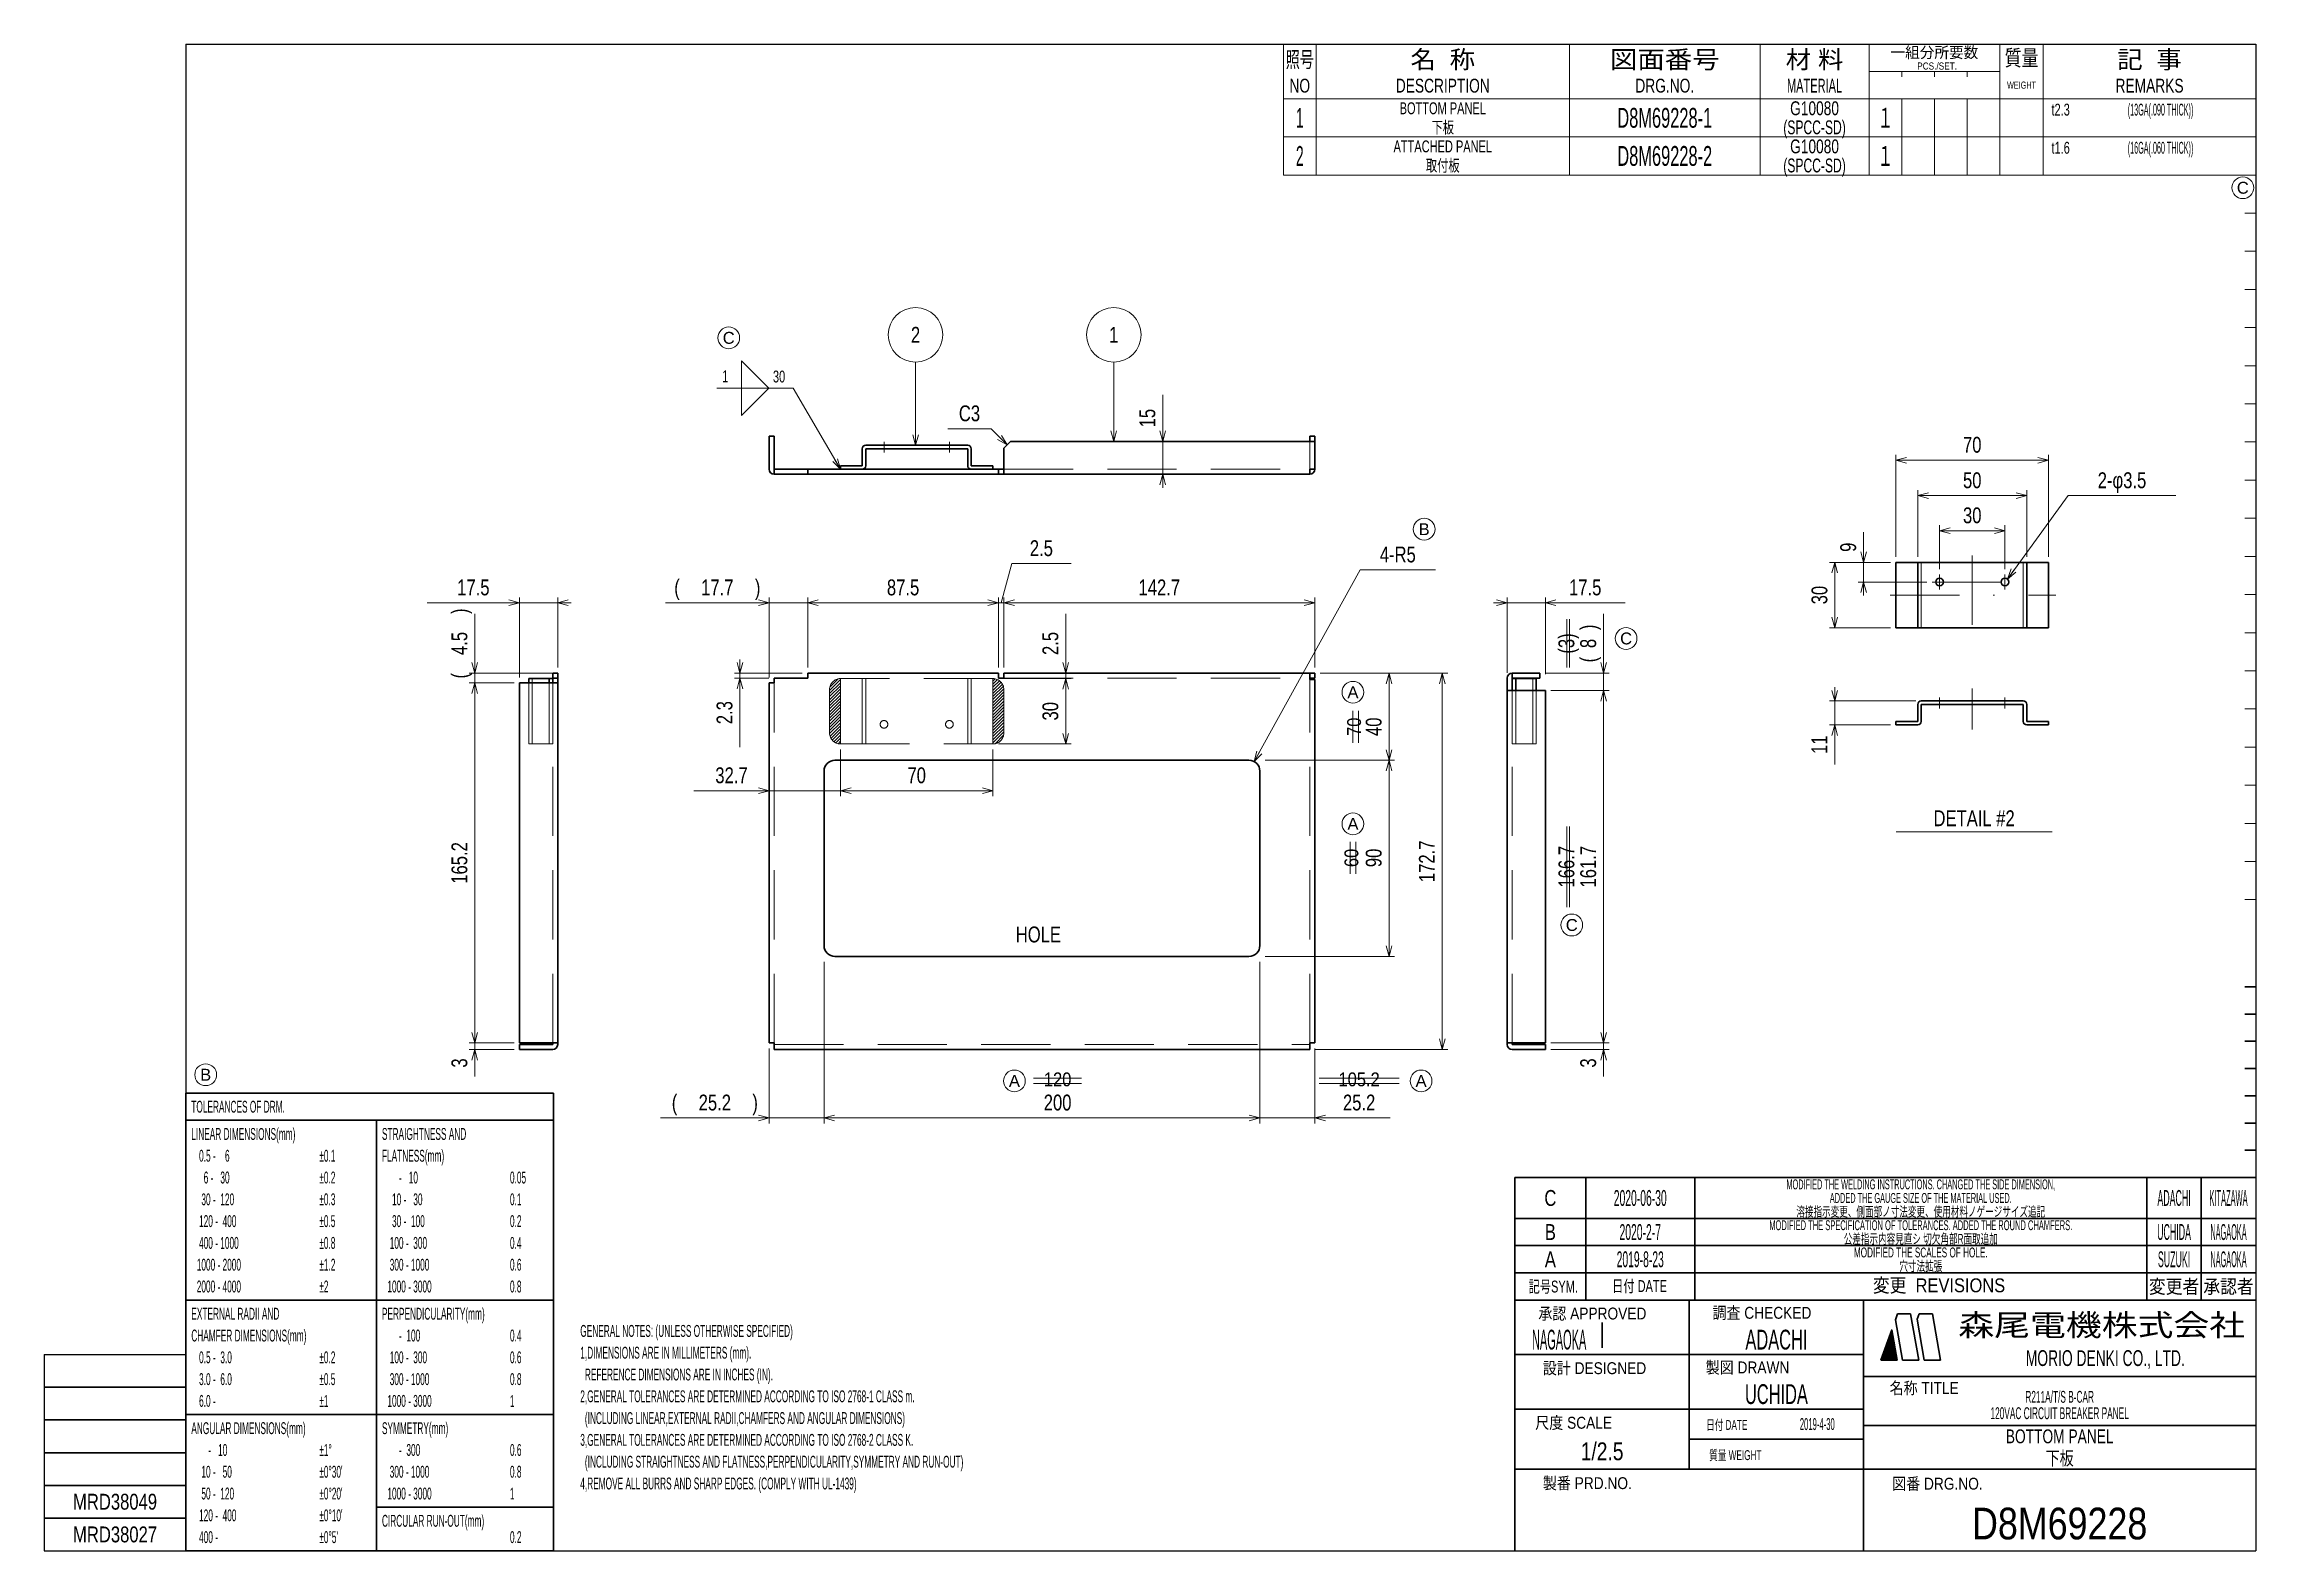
# Model space of a CAD drawing. Header units: millimetres. Extents: x 7 to 413, y 10 to 287.
import ezdxf
from ezdxf.enums import TextEntityAlignment as Align

# ---------------------------------------------------------------- set-up
doc = ezdxf.new("R2010")
doc.units = ezdxf.units.MM
doc.linetypes.add('DASHDOT', pattern=[25.3, 12.7, -6.3, 0, -6.3])
doc.linetypes.add('DASHED', pattern=[19, 12.7, -6.3])
for name, color, linetype in [('GR1_02', 7, 'Continuous'), ('GR1_04', 7, 'Continuous'), ('GR1_05', 7, 'Continuous'), ('GR1_06', 7, 'Continuous'), ('GR1_09', 7, 'Continuous'), ('図面枠D8M', 7, 'Continuous'), ('表題、部品表_01', 7, 'Continuous'), ('表題、部品表_02', 7, 'Continuous'), ('表題、部品表_03', 7, 'Continuous'), ('表題、部品表_Layer1', 7, 'Continuous')]:
    doc.layers.add(name, color=color, linetype=linetype)
doc.styles.add('HG丸ｺﾞｼｯｸM-PRO', font='')
doc.styles.get('HG丸ｺﾞｼｯｸM-PRO').set_extended_font_data('HG丸ｺﾞｼｯｸM-PRO')
pattern_1 = [(45, (0, 0), (-0.2828427, 0.2828427), [])]

msp = doc.modelspace()

# ---------------------------------------------------------------- texts
at = {"layer": 'GR1_02', "color": 3, "linetype": 'Continuous', "lineweight": 35, "style": 'HG丸ｺﾞｼｯｸM-PRO'}
for s, width, p in [('C3', 0.78334, (176.86, 216.68)), ('2-φ3.5', 0.783565, (388.44, 204.4)), ('2.5', 0.784839, (190.06, 191.93)), ('4-R5', 0.783129, (255.49, 190.78)), ('17.5', 0.784749, (85.78, 184.73)), ('17.5', 0.784749, (289.9, 184.73))]:
    msp.add_text(s, height=2.909, dxfattribs=dict(at, width=width)).set_placement(p, align=Align.BOTTOM_CENTER)
for s, height, rotation, width, p in [('15', 2.909, 90, 0.784542, (211.84, 218.13)), ('70', 2.909, 0, 0.784542, (360.95, 210.91)), ('50', 2.909, 0, 0.784542, (360.95, 204.4)), ('30', 2.909, 0, 0.784542, (360.95, 197.96)), ('9', 2.91, 90, 0.784542, (340.5, 194.43)), ('(', 2.91, 0, 0.781868, (123.17, 184.73)), ('17.7', 2.909, 0, 0.784749, (130.57, 184.73)), (')', 2.91, 0, 0.781868, (137.97, 184.73)), ('87.5', 2.909, 0, 0.784749, (164.67, 184.73)), ('142.7', 2.909, 0, 0.7847, (211.71, 184.73)), ('30', 2.909, 90, 0.784542, (335.22, 185.65)), (')', 2.91, 90, 0.781868, (85.54, 182.69)), ('4.5', 2.909, 90, 0.784839, (85.54, 176.77)), ('2.5', 2.909, 90, 0.784839, (194.03, 176.77)), (')', 2.91, 90, 0.781868, (292.77, 179.73)), ('8', 2.91, 90, 0.784542, (292.77, 176.77)), ('(', 2.91, 90, 0.781868, (85.54, 170.85)), ('(', 2.91, 90, 0.781868, (292.77, 173.81)), ('2.3', 2.909, 90, 0.784839, (134.21, 164.07)), ('30', 2.909, 90, 0.784542, (194.03, 164.33)), ('40', 2.909, 90, 0.784542, (253.39, 161.48)), ('11', 2.909, 90, 0.784542, (335.22, 158.18)), ('165.2', 2.909, 90, 0.7847, (85.54, 136.49)), ('90', 2.909, 90, 0.784542, (253.39, 137.41)), ('172.7', 2.909, 90, 0.7847, (263.15, 136.79)), ('161.7', 2.909, 90, 0.7847, (292.77, 135.79)), ('3', 2.91, 90, 0.784542, (85.54, 99.77)), ('3', 2.91, 90, 0.784542, (292.77, 99.77)), ('(', 2.91, 0, 0.781868, (122.71, 90.19)), ('25.2', 2.909, 0, 0.784749, (130.11, 90.19)), (')', 2.91, 0, 0.781868, (137.51, 90.19)), ('200', 2.909, 0, 0.784542, (193.04, 90.19)), ('25.2', 2.909, 0, 0.784749, (248.39, 90.19))]:
    msp.add_text(s, height=height, rotation=rotation, dxfattribs=dict(at, width=width)).set_placement(p, align=Align.BOTTOM_CENTER)
at = {"layer": 'GR1_02', "color": 4, "linetype": 'Continuous', "lineweight": 35, "style": 'HG丸ｺﾞｼｯｸM-PRO'}
for s, width, p in [('32.7', 0.784749, (133.17, 150.25)), ('70', 0.784542, (167.17, 150.25))]:
    msp.add_text(s, height=2.909, rotation=0, dxfattribs=dict(at, width=width)).set_placement(p, align=Align.BOTTOM_CENTER)
at = {"layer": 'GR1_02', "color": 3, "linetype": 'Continuous', "lineweight": 35, "style": 'HG丸ｺﾞｼｯｸM-PRO', "width": 0.783648}
msp.add_text('DETAIL #2', height=2.909, dxfattribs=at).set_placement((361.29, 144.69), align=Align.MIDDLE_CENTER)
at = {"layer": 'GR1_02', "color": 4, "linetype": 'Continuous', "lineweight": 35, "style": 'HG丸ｺﾞｼｯｸM-PRO', "width": 0.782831}
msp.add_text('HOLE', height=2.909, dxfattribs=at).set_placement((189.51, 123.36), align=Align.MIDDLE_CENTER)
at = {"layer": 'GR1_05', "color": 3, "linetype": 'Continuous', "lineweight": 35, "style": 'HG丸ｺﾞｼｯｸM-PRO'}
for s, height, rotation, width, p in [('(3)', 2.909, 90, 0.783226, (288.77, 176.77)), ('70', 2.545, 90, 0.888782, (249.5, 161.48)), ('60', 2.545, 90, 0.888782, (249.01, 137.41)), ('166.7', 2.909, 90, 0.7847, (288.77, 135.79)), ('120', 2.545, 0, 0.888782, (193.04, 94.73)), ('105.2', 2.545, 0, 0.888558, (248.39, 94.73))]:
    msp.add_text(s, height=height, rotation=rotation, dxfattribs=dict(at, width=width)).set_placement(p, align=Align.BOTTOM_CENTER)
at = {"layer": 'GR1_06', "color": 4, "linetype": 'Continuous', "lineweight": 35, "style": 'HG丸ｺﾞｼｯｸM-PRO', "width": 0.784542}
for s, p in [('2', (166.96, 233.42)), ('1', (203.35, 233.42))]:
    msp.add_text(s, height=2.91, rotation=0, dxfattribs=at).set_placement(p, align=Align.MIDDLE_CENTER)
at = {"layer": 'GR1_06', "color": 3, "linetype": 'Continuous', "lineweight": 35, "style": 'HG丸ｺﾞｼｯｸM-PRO', "width": 0.691275}
for s, height, p in [('1', 2.18, (131.46, 225.81)), ('30', 2.182, (140.78, 225.76))]:
    msp.add_text(s, height=height, rotation=360, dxfattribs=at).set_placement(p, align=Align.MIDDLE_LEFT)
at = {"layer": '図面枠D8M', "color": 3, "linetype": 'Continuous', "lineweight": 35, "style": 'HG丸ｺﾞｼｯｸM-PRO'}
for s, height, width, p in [('溶接指示変更、側面部ノ寸法変更、使用材料ノゲージサイズ追記', 1.8182, 0.618958, (351.5, 72.5)), ('ADDED THE GAUGE SIZE OF THE MATERIAL USED.', 1.8182, 0.537944, (351.5, 75)), ('公差指示内容見直シ 切欠角部R面取追加', 1.8182, 0.618927, (351.5, 67.5)), ('穴寸法拡張', 1.818, 0.618958, (351.5, 62.5)), ('下板', 2.545, 0.741121, (377, 27.25)), ('MRD38049', 2.909, 0.783793, (20, 19.25)), ('MRD38027', 2.909, 0.783793, (20, 13.25))]:
    msp.add_text(s, height=height, dxfattribs=dict(at, width=width)).set_placement(p, align=Align.MIDDLE_CENTER)
for s, width, p in [('GENERAL NOTES: (UNLESS OTHERWISE SPECIFIED)', 0.52211, (105.41, 51.69)), ('1,DIMENSIONS ARE IN MILLIMETERS (mm).', 0.522052, (105.41, 47.69)), ('  REFERENCE DIMENSIONS ARE IN INCHES (IN).', 0.522009, (105.41, 43.69)), ('2,GENERAL TOLERANCES ARE DETERMINED ACCORDING TO ISO 2768-1 CLASS m.', 0.522186, (105.41, 39.69)), ('  (INCLUDING LINEAR,EXTERNAL RADII,CHAMFERS AND ANGULAR DIMENSIONS)', 0.522355, (105.41, 35.69)), ('3,GENERAL TOLERANCES ARE DETERMINED ACCORDING TO ISO 2768-2 CLASS K.', 0.52223, (105.41, 31.69)), ('  (INCLUDING STRAIGHTNESS AND FLATNESS,PERPENDICULARITY,SYMMETRY AND RUN-OUT)', 0.522087, (105.41, 27.69)), ('4,REMOVE ALL BURRS AND SHARP EDGES. (COMPLY WITH UL-1439)', 0.52235, (105.41, 23.69))]:
    msp.add_text(s, height=2.1818, dxfattribs=dict(at, width=width)).set_placement(p, align=Align.TOP_LEFT)
at = {"layer": '表題、部品表_03', "color": 3, "linetype": 'Continuous', "lineweight": 35, "style": 'HG丸ｺﾞｼｯｸM-PRO'}
for s, height, width, p in [('BOTTOM PANEL', 2.1818, 0.692642, (263.75, 275)), ('G10080', 2.545, 0.740408, (332, 275)), ('1', 3.64, 0.521199, (237.5, 273.25)), ('下板', 2.182, 0.692256, (263.75, 271.5)), ('D8M69228-1', 3.636, 0.619404, (304.5, 273.25)), ('(SPCC-SD)', 2.545, 0.652377, (332, 271.5)), ('１', 3.64, 0.578238, (345, 273.25)), ('2', 3.64, 0.521199, (237.5, 266.25)), ('ATTACHED PANEL', 2.1818, 0.692606, (263.75, 268)), ('D8M69228-2', 3.636, 0.619404, (304.5, 266.25)), ('G10080', 2.545, 0.740408, (332, 268)), ('１', 3.64, 0.578238, (345, 266.25)), ('取付板', 2.182, 0.692256, (263.75, 264.5)), ('(SPCC-SD)', 2.545, 0.652377, (332, 264.5))]:
    msp.add_text(s, height=height, dxfattribs=dict(at, width=width)).set_placement(p, align=Align.MIDDLE_CENTER)
for s, height, width, p in [('t2.3', 2.182, 0.690457, (375.5, 274.75)), ('(13GA(.090 THICK))', 2.1818, 0.416535, (389.5, 274.75)), ('t1.6', 2.182, 0.690457, (375.5, 267.75)), ('(16GA(.060 THICK))', 2.1818, 0.416535, (389.5, 267.75))]:
    msp.add_text(s, height=height, dxfattribs=dict(at, width=width)).set_placement(p, align=Align.MIDDLE_LEFT)

# ---------------------------------------------------------------- blocks, each defined once
blk = doc.blocks.new('BLKF024')
at = {"layer": '図面枠D8M', "color": 4, "linetype": 'Continuous', "lineweight": 13}
for p, q in [((344.778471, 46.998727), (346.524087, 48.744343)), ((344.8594, 47.221078), (346.502888, 48.864566)), ((344.940329, 47.443428), (346.48169, 48.984789)), ((345.021258, 47.665778), (346.460491, 49.105012)), ((345.102186, 47.888128), (346.439293, 49.225235)), ((345.183115, 48.110479), (346.418094, 49.345457)), ((345.264044, 48.332829), (346.396896, 49.46568)), ((345.344973, 48.555179), (346.375697, 49.585903)), ((345.425902, 48.777529), (346.354499, 49.706126)), ((345.506831, 48.999879), (346.3333, 49.826349)), ((345.58776, 49.22223), (346.312102, 49.946572)), ((345.668689, 49.44458), (346.290903, 50.066794)), ((345.749617, 49.66693), (346.269705, 50.187017)), ((345.830546, 49.88928), (346.248506, 50.30724)), ((345.911475, 50.111631), (346.227307, 50.427463)), ((345.992404, 50.333981), (346.206109, 50.547686)), ((346.073333, 50.556331), (346.18491, 50.667909)), ((346.154262, 50.778681), (346.163712, 50.788131)), ((344.157871, 45.246757), (346.693675, 47.782561)), ((344.211969, 45.442276), (346.672477, 47.902784)), ((344.292898, 45.664626), (346.651278, 48.023006)), ((344.299292, 45.246757), (346.714874, 47.662338)), ((344.373827, 45.886976), (346.63008, 48.143229)), ((344.440714, 45.246757), (346.736072, 47.542115)), ((344.454756, 46.109327), (346.608881, 48.263452)), ((344.535684, 46.331677), (346.587682, 48.383675)), ((344.582135, 45.246757), (346.757271, 47.421892)), ((344.616613, 46.554027), (346.566484, 48.503898)), ((344.697542, 46.776377), (346.545285, 48.624121)), ((344.723556, 45.246757), (346.778469, 47.301669)), ((344.864978, 45.246757), (346.799668, 47.181447)), ((345.006399, 45.246757), (346.820866, 47.061224)), ((345.147821, 45.246757), (346.842065, 46.941001)), ((345.289242, 45.246757), (346.863263, 46.820778)), ((345.430663, 45.246757), (346.884462, 46.700555)), ((345.572085, 45.246757), (346.90566, 46.580332)), ((345.713506, 45.246757), (346.926859, 46.46011)), ((345.854927, 45.246757), (346.948057, 46.339887)), ((345.996349, 45.246757), (346.969256, 46.219664)), ((346.13777, 45.246757), (346.990455, 46.099441)), ((346.279191, 45.246757), (347.011653, 45.979218)), ((346.420613, 45.246757), (347.032852, 45.858995)), ((346.562034, 45.246757), (347.05405, 45.738773)), ((346.703455, 45.246757), (347.075249, 45.61855)), ((346.844877, 45.246757), (347.096447, 45.498327)), ((346.986298, 45.246757), (347.117646, 45.378104)), ((347.12772, 45.246757), (347.138844, 45.257881))]:
    blk.add_line(p, q, dxfattribs=at)
blk = doc.blocks.new('BLKF023')
at = {"layer": '図面枠D8M', "color": 2, "linetype": 'Continuous', "lineweight": 25}
for p, q in [((33, 286.75), (413, 286.75)), ((33, 286.75), (33, 10.25)), ((413, 286.75), (413, 10.25)), ((7, 46.25), (7, 10.25)), ((7, 46.25), (33, 46.25)), ((7, 10.25), (413, 10.25))]:
    blk.add_line(p, q, dxfattribs=at)
at = {"layer": '図面枠D8M', "color": 4, "linetype": 'Continuous', "lineweight": 13}
for p, q in [((413, 269.75), (411, 269.75)), ((413, 262.75), (411, 262.75)), ((413, 255.75), (411, 255.75)), ((413, 248.75), (411, 248.75)), ((413, 241.75), (411, 241.75)), ((413, 234.75), (411, 234.75)), ((413, 227.75), (411, 227.75)), ((413, 220.75), (411, 220.75)), ((413, 213.75), (411, 213.75)), ((413, 206.75), (411, 206.75)), ((413, 199.75), (411, 199.75)), ((413, 192.75), (411, 192.75)), ((413, 185.75), (411, 185.75)), ((413, 178.75), (411, 178.75)), ((413, 171.75), (411, 171.75)), ((413, 164.75), (411, 164.75)), ((413, 157.75), (411, 157.75)), ((413, 150.75), (411, 150.75)), ((413, 143.75), (411, 143.75)), ((413, 136.75), (411, 136.75)), ((411, 129.75), (413, 129.75))]:
    blk.add_line(p, q, dxfattribs=at)
at = {"layer": '図面枠D8M', "color": 3, "linetype": 'Continuous', "lineweight": 35}
for p, q in [((413, 113.75), (411, 113.75)), ((413, 108.75), (411, 108.75)), ((413, 103.75), (411, 103.75)), ((413, 98.75), (411, 98.75)), ((413, 93.75), (411, 93.75)), ((413, 88.75), (411, 88.75)), ((413, 83.75), (411, 83.75)), ((277, 78.75), (413, 78.75)), ((277, 78.75), (277, 10.25)), ((290, 78.75), (290, 56.25)), ((310, 78.75), (310, 56.25)), ((393, 78.75), (393, 56.25)), ((403, 78.75), (403, 56.25)), ((277, 71.25), (413, 71.25)), ((277, 66.25), (413, 66.25)), ((277, 61.25), (413, 61.25)), ((277, 56.25), (413, 56.25)), ((309, 56.25), (309, 25.25)), ((341, 56.25), (341, 10.25)), ((346.84, 52.65), (347.23, 53.75)), ((347.23, 53.75), (349.64, 53.75)), ((351.14, 45.25), (349.64, 53.75)), ((351.18, 53.75), (350.82, 52.76)), ((351.18, 53.75), (353.64, 53.75)), ((355.14, 45.25), (353.64, 53.75)), ((293, 52.17), (293, 47.48)), ((344.14, 45.25), (346.16, 50.8)), ((347.14, 45.25), (346.16, 50.8)), ((348.14, 45.25), (346.84, 52.65)), ((352.14, 45.25), (350.82, 52.76)), ((277, 46.25), (341, 46.25)), ((344.14, 45.25), (347.14, 45.25)), ((348.14, 45.25), (351.14, 45.25)), ((352.14, 45.25), (355.14, 45.25)), ((341, 42.25), (413, 42.25)), ((7, 40.25), (33, 40.25)), ((7, 34.25), (33, 34.25)), ((277, 36.25), (341, 36.25)), ((341, 33.25), (413, 33.25)), ((309, 30.75), (341, 30.75)), ((7, 28.25), (33, 28.25)), ((277, 25.25), (413, 25.25)), ((7, 22.25), (33, 22.25)), ((33, 16.25), (7, 16.25))]:
    blk.add_line(p, q, dxfattribs=at)
at = {"layer": '図面枠D8M', "color": 4, "linetype": 'Continuous', "lineweight": 13}
blk.add_blockref('BLKF024', (0, 0), dxfattribs=at)
at = {"layer": '図面枠D8M', "color": 4, "linetype": 'Continuous', "lineweight": 13, "style": 'HG丸ｺﾞｼｯｸM-PRO'}
for s, height, width, p in [('記号SYM.', 2.182, 0.69227, (284.03, 58.74)), ('日付 DATE', 2.182, 0.692507, (299.87, 58.83)), ('変更  REVISIONS', 2.5455, 0.887352, (354.85, 58.97)), ('変更者', 2.545, 0.887717, (398, 58.75)), ('承認者', 2.545, 0.887717, (408, 58.75)), ('承認 APPROVED', 2.1818, 0.863151, (291.21, 53.79)), ('調査 CHECKED', 2.182, 0.863174, (322.34, 53.92)), ('設計 DESIGNED', 2.1818, 0.862613, (291.61, 43.76)), ('製図 DRAWN', 2.182, 0.863099, (319.7, 43.9)), ('名称 TITLE', 2.182, 0.862489, (352.13, 40.11)), ('尺度 SCALE', 2.182, 0.862581, (287.78, 33.74)), ('日付 DATE', 1.818, 0.618255, (315.88, 33.34)), ('質量 WEIGHT', 1.818, 0.618812, (317.46, 27.8)), ('製番 PRD.NO.', 2.182, 0.863299, (290.29, 22.66)), ('図番 DRG.NO.', 2.182, 0.863083, (354.56, 22.56))]:
    blk.add_text(s, height=height, dxfattribs=dict(at, width=width)).set_placement(p, align=Align.MIDDLE_CENTER)
at = {"layer": '図面枠D8M', "color": 2, "linetype": 'Continuous', "lineweight": 25, "style": 'HG丸ｺﾞｼｯｸM-PRO', "width": 1.206081}
blk.add_text('森尾電機株式会社', height=4, dxfattribs=at).set_placement((384.72, 51.68), align=Align.MIDDLE_CENTER)
at = {"layer": '図面枠D8M', "color": 3, "linetype": 'Continuous', "lineweight": 35, "style": 'HG丸ｺﾞｼｯｸM-PRO', "width": 0.652197}
blk.add_text('MORIO DENKI CO., LTD.', height=2.9091, dxfattribs=at).set_placement((385.38, 45.61), align=Align.MIDDLE_CENTER)
blk = doc.blocks.new('BLKF025')
at = {"layer": '図面枠D8M', "color": 3, "linetype": 'Continuous', "lineweight": 35, "style": 'HG丸ｺﾞｼｯｸM-PRO'}
for s, height, width, p in [('MODIFIED THE WELDING INSTRUCTIONS. CHANGED THE SIDE DIMENSION,', 1.8182, 0.537523, (351.5, 77.5)), ('C', 2.91, 0.782198, (283.5, 75)), ('2020-06-30', 2.909, 0.488281, (300, 75)), ('ADACHI', 2.909, 0.415454, (398, 75)), ('KITAZAWA', 2.909, 0.308644, (408, 75)), ('B', 2.91, 0.78204, (283.5, 68.75)), ('2020-2-7', 2.909, 0.488281, (300, 68.75)), ('MODIFIED THE SPECIFICATION OF TOLERANCES. ADDED THE ROUND CHAMFERS.', 1.8182, 0.497628, (351.5, 70)), ('UCHIDA', 2.909, 0.415827, (398, 68.75)), ('NAGAOKA', 2.909, 0.334453, (408, 68.75)), ('A', 2.91, 0.782973, (283.5, 63.75)), ('2019-8-23', 2.909, 0.488281, (300, 63.75)), ('MODIFIED THE SCALES OF HOLE.', 1.8182, 0.618376, (351.5, 65)), ('SUZUKI', 2.909, 0.415549, (398, 63.75)), ('NAGAOKA', 2.909, 0.334453, (408, 63.75)), ('NAGAOKA', 3.636, 0.414524, (285.11, 49)), ('ADACHI', 3.636, 0.619335, (325, 49)), ('UCHIDA', 3.636, 0.61989, (325, 39)), ('120VAC CIRCUIT BREAKER PANEL', 2.1818, 0.522193, (377, 35.5)), ('R211A/T/S B-CAR', 2.1818, 0.521766, (377, 38.5)), ('2019-4-30', 2.182, 0.482367, (332.5, 33.5)), ('BOTTOM PANEL', 2.5455, 0.741621, (377, 31.25)), ('1/2.5', 3.273, 0.806358, (293, 28.5)), ('D8M69228', 5.818, 0.845432, (377, 15.25))]:
    blk.add_text(s, height=height, dxfattribs=dict(at, width=width)).set_placement(p, align=Align.MIDDLE_CENTER)
blk = doc.blocks.new('BLKF026')
at = {"layer": 'GR1_04', "color": 3, "linetype": 'Continuous', "lineweight": 35}
for p, q in [((281.58, 171.33), (276.5, 171.33)), ((276.5, 168.13), (276.5, 171.33)), ((281.58, 171.33), (281.58, 170.41)), ((275.58, 170.41), (275.58, 103.17)), ((275.58, 168.13), (282.58, 168.13)), ((276.5, 170.41), (281.58, 170.41)), ((282.58, 168.13), (282.58, 103.45)), ((275.58, 103.45), (282.58, 103.45)), ((276.5, 103.17), (276.5, 103.45)), ((276.5, 103.17), (282.58, 103.17)), ((276.5, 102.25), (282.58, 102.25)), ((282.58, 103.17), (282.58, 102.25))]:
    blk.add_line(p, q, dxfattribs=at)
at = {"layer": 'GR1_04', "color": 4, "linetype": 'DASHED', "lineweight": 13}
blk.add_line((276.5, 103.45), (276.5, 168.13), dxfattribs=at)
at = {"layer": 'GR1_04', "color": 3, "linetype": 'Continuous', "lineweight": 35}
for centre, start, end in [((276.5, 170.41), 90, 180), ((276.5, 103.17), 180, 270)]:
    blk.add_arc(centre, 0.92, start, end, dxfattribs=at)
blk = doc.blocks.new('BLKF027')
at = {"layer": 'GR1_04', "color": 3, "linetype": 'Continuous', "lineweight": 35}
for p, q in [((100.34, 171.33), (101.26, 171.33)), ((100.34, 169.53), (100.34, 171.33)), ((101.26, 171.33), (101.26, 103.17)), ((101.26, 169.53), (94.26, 169.53)), ((94.26, 169.53), (94.26, 103.45)), ((101.26, 170.41), (100.34, 170.41)), ((101.26, 103.45), (94.26, 103.45)), ((100.34, 103.17), (94.26, 103.17)), ((94.26, 103.17), (94.26, 102.25)), ((100.34, 102.25), (94.26, 102.25)), ((100.34, 103.17), (100.34, 103.45))]:
    blk.add_line(p, q, dxfattribs=at)
at = {"layer": 'GR1_04', "color": 4, "linetype": 'DASHED', "lineweight": 13}
blk.add_line((100.34, 103.45), (100.34, 169.53), dxfattribs=at)
at = {"layer": 'GR1_04', "color": 3, "linetype": 'Continuous', "lineweight": 35}
blk.add_arc((100.34, 103.17), 0.92, 270, 0, dxfattribs=at)
blk = doc.blocks.new('FXTIP_ARROW_E')
at = {"color": 0, "linetype": 'Continuous', "lineweight": -2}
for q in [(-1, 0), (-0.97, 0.26), (-0.97, -0.26)]:
    blk.add_line((0, 0), q, dxfattribs=at)
blk = doc.blocks.new('FXTIP_ARROW_S')
at = {"color": 0, "linetype": 'Continuous', "lineweight": -2}
for q in [(-1, 0), (-0.97, 0.26), (-0.97, -0.26)]:
    blk.add_line((0, 0), q, dxfattribs=at)
blk = doc.blocks.new('BLKF028')
at = {"layer": 'GR1_04', "color": 3, "linetype": 'Continuous', "lineweight": 35}
for p, q in [((140.09, 214.83), (141.01, 214.83)), ((140.09, 208.75), (140.09, 214.83)), ((141.01, 208.75), (141.01, 214.83)), ((183.17, 212.63), (184.37, 213.83)), ((183.17, 207.83), (183.17, 212.63)), ((184.37, 213.83), (240.25, 213.83)), ((239.33, 214.83), (240.25, 214.83)), ((239.33, 214.83), (239.33, 213.83)), ((240.25, 208.75), (240.25, 214.83)), ((141.01, 207.83), (141.01, 208.75)), ((141.01, 208.75), (147.17, 208.75)), ((239.33, 207.83), (141.01, 207.83)), ((147.17, 208.75), (183.17, 208.75)), ((147.17, 208.75), (147.17, 207.83)), ((182.17, 208.75), (182.17, 207.83)), ((239.33, 207.83), (239.33, 208.75)), ((239.33, 208.75), (240.25, 208.75))]:
    blk.add_line(p, q, dxfattribs=at)
at = {"layer": 'GR1_04', "color": 4, "linetype": 'DASHED', "lineweight": 13}
for p, q in [((239.33, 208.75), (239.33, 213.83)), ((183.17, 208.75), (239.33, 208.75))]:
    blk.add_line(p, q, dxfattribs=at)
at = {"layer": 'GR1_04', "color": 3, "linetype": 'Continuous', "lineweight": 35}
for centre, start, end in [((141.01, 208.75), 180, 270), ((239.33, 208.75), 270, 0)]:
    blk.add_arc(centre, 0.92, start, end, dxfattribs=at)
blk = doc.blocks.new('BLKF029')
at = {"layer": 'GR1_04', "color": 3, "linetype": 'Continuous', "lineweight": 35}
for p, q in [((147.17, 171.33), (182.17, 171.33)), ((147.17, 171.33), (147.17, 170.41)), ((182.17, 170.41), (182.17, 171.33)), ((183.17, 171.33), (240.25, 171.33)), ((183.17, 171.33), (183.17, 170.41)), ((239.33, 171.33), (239.33, 170.41)), ((240.25, 171.33), (240.25, 170.41)), ((140.09, 103.45), (140.09, 169.53)), ((140.09, 169.53), (141.01, 169.53)), ((141.01, 170.41), (147.17, 170.41)), ((141.01, 169.53), (141.01, 170.41)), ((182.17, 170.41), (183.17, 170.41)), ((239.33, 170.13), (239.33, 170.41)), ((239.33, 170.41), (240.25, 170.41)), ((239.33, 170.13), (240.25, 170.13)), ((240.25, 103.45), (240.25, 170.13)), ((140.09, 103.45), (141.01, 103.45)), ((141.01, 103.17), (141.01, 103.45)), ((141.01, 103.17), (141.01, 102.25)), ((141.01, 102.25), (239.33, 102.25)), ((239.33, 103.17), (239.33, 103.45)), ((239.33, 103.45), (240.25, 103.45)), ((239.33, 103.17), (239.33, 102.25))]:
    blk.add_line(p, q, dxfattribs=at)
at = {"layer": 'GR1_04', "color": 4, "linetype": 'DASHED', "lineweight": 13}
for p, q in [((141.01, 103.45), (141.01, 169.53)), ((183.17, 170.41), (239.33, 170.41)), ((239.33, 103.45), (239.33, 170.13)), ((141.01, 103.17), (239.33, 103.17))]:
    blk.add_line(p, q, dxfattribs=at)
blk = doc.blocks.new('BLKF030')
at = {"layer": 'GR1_04', "color": 3, "linetype": 'Continuous', "lineweight": 35}
for p, q in [((228.17, 155.33), (152.17, 155.33)), ((150.17, 121.33), (150.17, 153.33)), ((230.17, 121.33), (230.17, 153.33)), ((228.17, 119.33), (152.17, 119.33))]:
    blk.add_line(p, q, dxfattribs=at)
for centre, start, end in [((152.17, 153.33), 90, 180), ((228.17, 153.33), 0, 90), ((152.17, 121.33), 180, 270), ((228.17, 121.33), 270, 0)]:
    blk.add_arc(centre, 2, start, end, dxfattribs=at)
blk = doc.blocks.new('BLKF031')
at = {"layer": 'GR1_09', "color": 3, "linetype": 'Continuous', "lineweight": 35}
for p, q in [((95.94, 170.33), (95.94, 169.53)), ((100.34, 170.33), (95.94, 170.33)), ((99.7, 169.53), (99.7, 170.33))]:
    blk.add_line(p, q, dxfattribs=at)
at = {"layer": 'GR1_09', "color": 4, "linetype": 'DASHED', "lineweight": 13}
for p, q in [((95.94, 169.53), (95.94, 158.33)), ((96.58, 158.33), (96.58, 170.33)), ((99.7, 158.33), (99.7, 169.53)), ((100.34, 158.33), (100.34, 170.33)), ((95.94, 158.33), (100.34, 158.33))]:
    blk.add_line(p, q, dxfattribs=at)
blk = doc.blocks.new('BLKF032')
at = {"layer": 'GR1_09', "color": 3, "linetype": 'Continuous', "lineweight": 35}
for p, q in [((276.5, 170.33), (280.9, 170.33)), ((277.14, 168.13), (277.14, 170.33)), ((280.9, 170.33), (280.9, 168.13))]:
    blk.add_line(p, q, dxfattribs=at)
at = {"layer": 'GR1_09', "color": 4, "linetype": 'DASHED', "lineweight": 13}
for p, q in [((276.5, 158.33), (276.5, 170.33)), ((277.14, 158.33), (277.14, 168.13)), ((280.26, 158.33), (280.26, 170.33)), ((280.9, 168.13), (280.9, 158.33)), ((280.9, 158.33), (276.5, 158.33))]:
    blk.add_line(p, q, dxfattribs=at)
blk = doc.blocks.new('BLKF033')
at = {"layer": 'GR1_09', "color": 3, "linetype": 'Continuous', "lineweight": 35}
for p, q in [((346.95, 191.65), (346.95, 179.65)), ((346.95, 191.65), (374.95, 191.65)), ((350.95, 191.65), (350.95, 179.65)), ((370.95, 191.65), (370.95, 179.65)), ((374.95, 191.65), (374.95, 179.65)), ((374.95, 179.65), (346.95, 179.65))]:
    blk.add_line(p, q, dxfattribs=at)
at = {"layer": 'GR1_09', "color": 4, "linetype": 'DASHED', "lineweight": 13}
for p, q in [((351.59, 191.65), (351.59, 179.65)), ((370.31, 191.65), (370.31, 179.65))]:
    blk.add_line(p, q, dxfattribs=at)
at = {"layer": 'GR1_09', "color": 3, "linetype": 'Continuous', "lineweight": 35}
for centre in [(354.95, 188.05), (366.95, 188.05)]:
    blk.add_circle(centre, 0.7, dxfattribs=at)
blk = doc.blocks.new('BLKF034')
at = {"layer": 'GR1_09', "color": 4, "linetype": 'DASHDOT', "lineweight": 13}
for p, q in [((354.95, 166.85), (354.95, 164.85)), ((366.95, 166.85), (366.95, 164.85))]:
    blk.add_line(p, q, dxfattribs=at)
at = {"layer": 'GR1_09', "color": 3, "linetype": 'Continuous', "lineweight": 35}
for p, q in [((346.95, 162.46), (350.95, 162.46)), ((346.95, 162.46), (346.95, 161.82)), ((350.95, 162.46), (350.95, 165.58)), ((370.31, 166.22), (351.59, 166.22)), ((351.59, 165.58), (370.31, 165.58)), ((351.59, 162.46), (351.59, 165.58)), ((370.31, 162.46), (370.31, 165.58)), ((370.95, 162.46), (370.95, 165.58)), ((370.95, 162.46), (374.95, 162.46)), ((374.95, 161.82), (374.95, 162.46)), ((346.95, 161.82), (350.95, 161.82)), ((370.95, 161.82), (374.95, 161.82))]:
    blk.add_line(p, q, dxfattribs=at)
for centre, start, end in [((351.59, 165.58), 90, 180), ((350.95, 162.46), 270, 0), ((370.31, 165.58), 0, 90), ((370.95, 162.46), 180, 270)]:
    blk.add_arc(centre, 0.64, start, end, dxfattribs=at)
blk = doc.blocks.new('BLKF035')
at = {"layer": 'GR1_09', "color": 4, "linetype": 'DASHED', "lineweight": 13}
for p, q in [((153.17, 158.33), (153.17, 170.33)), ((181.17, 170.33), (153.17, 170.33)), ((157.17, 158.33), (157.17, 170.33)), ((157.81, 158.33), (157.81, 170.33)), ((176.53, 158.33), (176.53, 170.33)), ((177.17, 158.33), (177.17, 170.33)), ((181.17, 158.33), (181.17, 170.33)), ((153.17, 158.33), (181.17, 158.33))]:
    blk.add_line(p, q, dxfattribs=at)
for centre in [(161.17, 161.93), (173.17, 161.93)]:
    blk.add_circle(centre, 0.7, dxfattribs=at)
blk = doc.blocks.new('BLKF036')
at = {"layer": 'GR1_09', "color": 3, "linetype": 'Continuous', "lineweight": 35}
for p, q in [((157.17, 209.39), (157.17, 212.51)), ((176.53, 213.15), (157.81, 213.15)), ((157.81, 212.51), (176.53, 212.51)), ((157.81, 209.39), (157.81, 212.51)), ((176.53, 209.39), (176.53, 212.51)), ((177.17, 209.39), (177.17, 212.51)), ((153.17, 209.39), (157.17, 209.39)), ((153.17, 209.39), (153.17, 208.75)), ((153.17, 208.75), (157.17, 208.75)), ((177.17, 209.39), (181.17, 209.39)), ((177.17, 208.75), (181.17, 208.75)), ((181.17, 208.75), (181.17, 209.39))]:
    blk.add_line(p, q, dxfattribs=at)
at = {"layer": 'GR1_09', "color": 4, "linetype": 'DASHDOT', "lineweight": 13}
for p, q in [((161.17, 213.79), (161.17, 211.79)), ((173.17, 213.79), (173.17, 211.79))]:
    blk.add_line(p, q, dxfattribs=at)
at = {"layer": 'GR1_09', "color": 3, "linetype": 'Continuous', "lineweight": 35}
for centre, start, end in [((157.81, 212.51), 90, 180), ((176.53, 212.51), 0, 90), ((157.17, 209.39), 270, 0), ((177.17, 209.39), 180, 270)]:
    blk.add_arc(centre, 0.64, start, end, dxfattribs=at)
blk = doc.blocks.new('BLKF037')
at = {"layer": '表題、部品表_02', "color": 4, "linetype": 'Continuous', "lineweight": 13}
for p, q in [((234.5, 276.75), (234.5, 269.75)), ((234.5, 276.75), (413, 276.75)), ((240.5, 276.75), (240.5, 269.75)), ((287, 276.75), (287, 269.75)), ((322, 276.75), (322, 269.75)), ((342, 276.75), (342, 269.75)), ((348, 276.75), (348, 269.75)), ((354, 276.75), (354, 269.75)), ((360, 269.75), (360, 276.75)), ((366, 276.75), (366, 269.75)), ((374, 276.75), (374, 269.75)), ((413, 276.75), (413, 269.75)), ((234.5, 269.75), (413, 269.75))]:
    blk.add_line(p, q, dxfattribs=at)
blk = doc.blocks.new('BLKF039')
at = {"layer": '表題、部品表_02', "color": 4, "linetype": 'Continuous', "lineweight": 13}
for p, q in [((234.5, 269.75), (234.5, 262.75)), ((234.5, 269.75), (413, 269.75)), ((240.5, 269.75), (240.5, 262.75)), ((287, 269.75), (287, 262.75)), ((322, 269.75), (322, 262.75)), ((342, 269.75), (342, 262.75)), ((348, 269.75), (348, 262.75)), ((354, 269.75), (354, 262.75)), ((360, 262.75), (360, 269.75)), ((366, 269.75), (366, 262.75)), ((374, 269.75), (374, 262.75)), ((413, 269.75), (413, 262.75)), ((234.5, 262.75), (413, 262.75))]:
    blk.add_line(p, q, dxfattribs=at)
blk = doc.blocks.new('BLKF042')
at = {"layer": '表題、部品表_01', "color": 4, "linetype": 'Continuous', "lineweight": 13}
for p, q in [((234.5, 286.75), (234.5, 276.75)), ((234.5, 286.75), (413, 286.75)), ((240.5, 286.75), (240.5, 276.75)), ((287, 286.75), (287, 276.75)), ((322, 286.75), (322, 276.75)), ((342, 286.75), (342, 276.75)), ((366, 286.75), (366, 276.75)), ((374, 286.75), (374, 276.75)), ((413, 286.75), (413, 276.75)), ((342, 281.75), (366, 281.75)), ((348, 280.75), (348, 281.75)), ((354, 281.75), (354, 280.75)), ((360, 281.75), (360, 280.75)), ((234.5, 276.75), (413, 276.75))]:
    blk.add_line(p, q, dxfattribs=at)
at = {"layer": '表題、部品表_01', "color": 3, "linetype": 'Continuous', "lineweight": 35, "style": 'HG丸ｺﾞｼｯｸM-PRO'}
for s, height, width, p in [('照号', 2.909, 0.651535, (237.5, 283.95)), ('名  称', 3.273, 1.042426, (263.75, 283.95)), ('図面番号', 3.273, 1.127518, (304.5, 283.95)), ('材 料', 3.273, 1.042439, (332, 283.95)), ('一組分所要数', 2.036, 0.966638, (354, 285.25)), ('質量', 2.909, 0.781842, (370, 284.25)), ('記  事', 3.273, 1.042426, (393.5, 283.95)), ('NO', 2.545, 0.740841, (237.5, 279.15)), ('DESCRIPTION', 2.5455, 0.741365, (263.75, 279.15)), ('DRG.NO.', 2.545, 0.741189, (304.5, 279.15)), ('MATERIAL', 2.545, 0.594756, (332, 279.15)), ('PCS./SET.', 1.309, 0.862935, (354.5, 282.75)), ('REMARKS', 2.545, 0.742803, (393.5, 279.15)), ('WEIGHT', 1.309, 0.635507, (370, 279.25))]:
    blk.add_text(s, height=height, dxfattribs=dict(at, width=width)).set_placement(p, align=Align.MIDDLE_CENTER)
blk = doc.blocks.new('BLKF041')
at = {"layer": '表題、部品表_01', "color": 3, "linetype": 'Continuous', "lineweight": 13}
blk.add_blockref('BLKF042', (0, 0), dxfattribs=at)
blk = doc.blocks.new('BLKF043')
at = {"layer": 'GR1_06', "linetype": 'Continuous', "lineweight": 13}
h = blk.add_hatch(dxfattribs=at)
h.set_pattern_fill('_USER', color=4, scale=0.4, angle=45, style=0, pattern_type=0)
h.set_pattern_definition(pattern_1)
edge = h.paths.add_edge_path(flags=0)
edge.add_line((183.17, 168.33), (183.17, 160.33))
edge.add_arc((181.17, 160.33), 2, 270, 360, ccw=False)
edge.add_line((181.17, 158.33), (181.17, 170.33))
edge.add_arc((181.17, 168.33), 2, 0, 90, ccw=False)
at = {"layer": 'GR1_06', "color": 4, "linetype": 'DASHDOT', "lineweight": 13}
for p, q in [((181.17, 170.33), (181.17, 158.33)), ((183.17, 160.33), (183.17, 168.33))]:
    blk.add_line(p, q, dxfattribs=at)
for centre, start, end in [((181.17, 168.33), 0, 90), ((181.17, 160.33), 270, 0)]:
    blk.add_arc(centre, 2, start, end, dxfattribs=at)
blk = doc.blocks.new('BLKF044')
at = {"layer": 'GR1_06', "linetype": 'Continuous', "lineweight": 13}
h = blk.add_hatch(dxfattribs=at)
h.set_pattern_fill('_USER', color=4, scale=0.4, angle=45, style=0, pattern_type=0)
h.set_pattern_definition(pattern_1)
edge = h.paths.add_edge_path(flags=0)
edge.add_line((151.17, 168.33), (151.17, 160.33))
edge.add_arc((153.17, 160.33), 2, 180, 270)
edge.add_line((153.17, 158.33), (153.17, 170.33))
edge.add_arc((153.17, 168.33), 2, 90, 180)
at = {"layer": 'GR1_06', "color": 4, "linetype": 'DASHDOT', "lineweight": 13}
for p, q in [((151.17, 160.33), (151.17, 168.33)), ((153.17, 170.33), (153.17, 158.33))]:
    blk.add_line(p, q, dxfattribs=at)
for centre, start, end in [((153.17, 168.33), 90, 180), ((153.17, 160.33), 180, 270)]:
    blk.add_arc(centre, 2, start, end, dxfattribs=at)
blk = doc.blocks.new('BLKF045')
at = {"layer": '図面枠D8M', "color": 3, "linetype": 'Continuous', "lineweight": 35}
for p, q in [((33, 94.25), (100.5, 94.25)), ((33, 94.25), (33, 10.25)), ((100.5, 10.25), (100.5, 94.25)), ((33, 89.25), (100.5, 89.25)), ((68, 10.25), (68, 89.25)), ((33, 56.25), (68, 56.25)), ((68, 56.25), (100.5, 56.25)), ((33, 35.25), (68, 35.25)), ((68, 35.25), (100.5, 35.25)), ((68, 18.25), (100.5, 18.25)), ((33, 10.25), (100.5, 10.25))]:
    blk.add_line(p, q, dxfattribs=at)
at = {"layer": '図面枠D8M', "color": 4, "linetype": 'Continuous', "lineweight": 13, "style": 'HG丸ｺﾞｼｯｸM-PRO'}
for s, height, width, p in [('TOLERANCES OF DRM.', 2.1818, 0.522208, (34, 91.75)), ('LINEAR DIMENSIONS(mm)', 2.1818, 0.521664, (34, 86.75)), ('STRAIGHTNESS AND', 2.1818, 0.521949, (69, 86.75)), (' 0.5 -    6', 2.1818, 0.524049, (35, 82.75)), ('±0.1', 2.182, 0.52198, (57.5, 82.75)), ('FLATNESS(mm)', 2.1818, 0.521994, (69, 82.75)), ('   6 -   30', 2.1818, 0.52397, (35, 78.75)), ('±0.2', 2.182, 0.52198, (57.5, 78.75)), ('     -   10', 2.1818, 0.524651, (70, 78.75)), ('0.05', 2.182, 0.52205, (92.5, 78.75)), ('  30 -  120', 2.1818, 0.522893, (35, 74.75)), ('±0.3', 2.182, 0.52198, (57.5, 74.75)), ('  10 -   30', 2.1818, 0.523391, (70, 74.75)), ('0.1', 2.182, 0.522424, (92.5, 74.75)), (' 120 -  400', 2.1818, 0.52246, (35, 70.75)), ('±0.5', 2.182, 0.52198, (57.5, 70.75)), ('  30 -  100', 2.1818, 0.522893, (70, 70.75)), ('0.2', 2.182, 0.522424, (92.5, 70.75)), (' 400 - 1000', 2.1818, 0.52208, (35, 66.75)), ('±0.8', 2.182, 0.52198, (57.5, 66.75)), (' 100 -  300', 2.1818, 0.52246, (70, 66.75)), ('0.4', 2.182, 0.522424, (92.5, 66.75)), ('1000 - 2000', 2.1818, 0.521744, (35, 62.75)), ('±1.2', 2.182, 0.52198, (57.5, 62.75)), (' 300 - 1000', 2.1818, 0.52208, (70, 62.75)), ('0.6', 2.182, 0.522424, (92.5, 62.75)), ('2000 - 4000', 2.1818, 0.521744, (35, 58.75)), ('±2', 2.182, 0.521216, (57.5, 58.75)), ('1000 - 3000', 2.1818, 0.521744, (70, 58.75)), ('0.8', 2.182, 0.522424, (92.5, 58.75)), ('EXTERNAL RADII AND', 2.1818, 0.522426, (34, 53.75)), ('PERPENDICULARITY(mm)', 2.1818, 0.521822, (69, 53.75)), ('CHAMFER DIMENSIONS(mm)', 2.1818, 0.521615, (34, 49.75)), ('     -  100', 2.1818, 0.52397, (70, 49.75)), ('0.4', 2.182, 0.522424, (92.5, 49.75)), (' 0.5 -  3.0', 2.1818, 0.523514, (35, 45.75)), ('±0.2', 2.182, 0.52198, (57.5, 45.75)), (' 100 -  300', 2.1818, 0.52246, (70, 45.75)), ('0.6', 2.182, 0.522424, (92.5, 45.75)), (' 3.0 -  6.0', 2.1818, 0.523514, (35, 41.75)), ('±0.5', 2.182, 0.52198, (57.5, 41.75)), (' 300 - 1000', 2.1818, 0.52208, (70, 41.75)), ('0.8', 2.182, 0.522424, (92.5, 41.75)), (' 6.0 -', 2.182, 0.523279, (35, 37.75)), ('±1', 2.182, 0.521216, (57.5, 37.75)), ('1000 - 3000', 2.1818, 0.521744, (70, 37.75)), ('1', 2.18, 0.521199, (92.5, 37.75)), ('ANGULAR DIMENSIONS(mm)', 2.1818, 0.521887, (34, 32.75)), ('SYMMETRY(mm)', 2.1818, 0.521222, (69, 32.75)), ('     -   10', 2.1818, 0.524651, (35, 28.75)), ('±1°', 2.182, 0.52122, (57.5, 28.75)), ('     -  300', 2.1818, 0.52397, (70, 28.75)), ('0.6', 2.182, 0.522424, (92.5, 28.75)), ('  10 -   50', 2.1818, 0.523391, (35, 24.75)), ("±0°30'", 2.182, 0.521679, (57.5, 24.75)), (' 300 - 1000', 2.1818, 0.52208, (70, 24.75)), ('0.8', 2.182, 0.522424, (92.5, 24.75)), ('  50 -  120', 2.1818, 0.522893, (35, 20.75)), ("±0°20'", 2.182, 0.521679, (57.5, 20.75)), ('1000 - 3000', 2.1818, 0.521744, (70, 20.75)), ('1', 2.18, 0.521199, (92.5, 20.75)), (' 120 -  400', 2.1818, 0.52246, (35, 16.75)), ("±0°10'", 2.182, 0.521679, (57.5, 16.75)), ('CIRCULAR RUN-OUT(mm)', 2.1818, 0.521639, (69, 15.75)), (' 400 -', 2.182, 0.52234, (35, 12.75)), ("±0°5'", 2.182, 0.521776, (57.5, 12.75)), ('0.2', 2.182, 0.522424, (92.5, 12.75))]:
    blk.add_text(s, height=height, dxfattribs=dict(at, width=width)).set_placement(p, align=Align.MIDDLE_LEFT)
blk = doc.blocks.new('BLKF046')
at = {"layer": '表題、部品表_Layer1', "color": 4, "linetype": 'Continuous', "lineweight": 13}
blk.add_circle((36.64, 97.62), 2, dxfattribs=at)
at = {"layer": '表題、部品表_Layer1', "color": 4, "linetype": 'Continuous', "lineweight": 13, "style": 'HG丸ｺﾞｼｯｸM-PRO', "width": 1.04272}
blk.add_text('B', height=2.18, dxfattribs=at).set_placement((36.64, 97.62), align=Align.MIDDLE_CENTER)
blk = doc.blocks.new('BLKF047')
at = {"layer": 'GR1_05', "color": 4, "linetype": 'Continuous', "lineweight": 13}
blk.add_circle((247.26, 143.67), 2, dxfattribs=at)
at = {"layer": 'GR1_05', "color": 4, "linetype": 'Continuous', "lineweight": 13, "style": 'HG丸ｺﾞｼｯｸM-PRO', "width": 1.042301}
blk.add_text('A', height=2.18, dxfattribs=at).set_placement((247.26, 143.67), align=Align.MIDDLE_CENTER)
blk = doc.blocks.new('BLKF048')
at = {"layer": 'GR1_05', "color": 4, "linetype": 'Continuous', "lineweight": 13}
blk.add_circle((185.11, 96.48), 2, dxfattribs=at)
at = {"layer": 'GR1_05', "color": 4, "linetype": 'Continuous', "lineweight": 13, "style": 'HG丸ｺﾞｼｯｸM-PRO', "width": 1.042301}
blk.add_text('A', height=2.18, dxfattribs=at).set_placement((185.11, 96.48), align=Align.MIDDLE_CENTER)
blk = doc.blocks.new('BLKF049')
at = {"layer": 'GR1_05', "color": 4, "linetype": 'Continuous', "lineweight": 13}
blk.add_circle((259.77, 96.48), 2, dxfattribs=at)
at = {"layer": 'GR1_05', "color": 4, "linetype": 'Continuous', "lineweight": 13, "style": 'HG丸ｺﾞｼｯｸM-PRO', "width": 1.042301}
blk.add_text('A', height=2.18, dxfattribs=at).set_placement((259.77, 96.48), align=Align.MIDDLE_CENTER)
blk = doc.blocks.new('BLKF050')
at = {"layer": 'GR1_05', "color": 4, "linetype": 'Continuous', "lineweight": 13}
blk.add_circle((247.26, 167.82), 2, dxfattribs=at)
at = {"layer": 'GR1_05', "color": 4, "linetype": 'Continuous', "lineweight": 13, "style": 'HG丸ｺﾞｼｯｸM-PRO', "width": 1.042301}
blk.add_text('A', height=2.18, dxfattribs=at).set_placement((247.26, 167.82), align=Align.MIDDLE_CENTER)
blk = doc.blocks.new('BLKF051')
at = {"layer": 'GR1_05', "color": 4, "linetype": 'Continuous', "lineweight": 13}
blk.add_circle((260.33, 197.74), 2, dxfattribs=at)
at = {"layer": 'GR1_05', "color": 4, "linetype": 'Continuous', "lineweight": 13, "style": 'HG丸ｺﾞｼｯｸM-PRO', "width": 1.04272}
blk.add_text('B', height=2.18, dxfattribs=at).set_placement((260.33, 197.74), align=Align.MIDDLE_CENTER)
blk = doc.blocks.new('BLKF052')
at = {"layer": 'GR1_05', "color": 4, "linetype": 'Continuous', "lineweight": 13}
blk.add_circle((132.66, 232.86), 2, dxfattribs=at)
at = {"layer": 'GR1_05', "color": 4, "linetype": 'Continuous', "lineweight": 13, "style": 'HG丸ｺﾞｼｯｸM-PRO', "width": 1.042931}
blk.add_text('C', height=2.18, dxfattribs=at).set_placement((132.66, 232.86), align=Align.MIDDLE_CENTER)
blk = doc.blocks.new('BLKF053')
at = {"layer": 'GR1_05', "color": 4, "linetype": 'Continuous', "lineweight": 13}
blk.add_circle((287.43, 125.1), 2, dxfattribs=at)
at = {"layer": 'GR1_05', "color": 4, "linetype": 'Continuous', "lineweight": 13, "style": 'HG丸ｺﾞｼｯｸM-PRO', "width": 1.042931}
blk.add_text('C', height=2.18, dxfattribs=at).set_placement((287.43, 125.1), align=Align.MIDDLE_CENTER)
blk = doc.blocks.new('BLKF054')
at = {"layer": 'GR1_05', "color": 4, "linetype": 'Continuous', "lineweight": 13}
blk.add_circle((297.4, 177.69), 2, dxfattribs=at)
at = {"layer": 'GR1_05', "color": 4, "linetype": 'Continuous', "lineweight": 13, "style": 'HG丸ｺﾞｼｯｸM-PRO', "width": 1.042931}
blk.add_text('C', height=2.18, dxfattribs=at).set_placement((297.4, 177.69), align=Align.MIDDLE_CENTER)
blk = doc.blocks.new('BLKF055')
at = {"layer": '表題、部品表_Layer1', "color": 4, "linetype": 'Continuous', "lineweight": 13}
blk.add_circle((410.62, 260.41), 2, dxfattribs=at)
at = {"layer": '表題、部品表_Layer1', "color": 4, "linetype": 'Continuous', "lineweight": 13, "style": 'HG丸ｺﾞｼｯｸM-PRO', "width": 1.042931}
blk.add_text('C', height=2.18, dxfattribs=at).set_placement((410.62, 260.41), align=Align.MIDDLE_CENTER)

# ---------------------------------------------------------------- linework, layer by layer
at = {"layer": 'GR1_02', "color": 4, "linetype": 'Continuous', "lineweight": 13}
for p, q in [((212.34, 213.83), (212.34, 222.43)), ((180.82, 216.18), (172.9, 216.18)), ((183.77, 213.23), (180.82, 216.18)), ((212.34, 207.83), (212.34, 213.83)), ((346.95, 192.65), (346.95, 211.41)), ((374.95, 192.65), (374.95, 211.41)), ((212.34, 205.33), (212.34, 207.83)), ((346.95, 210.41), (374.95, 210.41)), ((350.95, 192.65), (350.95, 204.9)), ((350.95, 203.9), (370.95, 203.9)), ((367.4, 188.59), (378.56, 203.9)), ((370.95, 192.65), (370.95, 204.9)), ((378.56, 203.9), (398.32, 203.9)), ((341, 191.65), (341, 197.2)), ((354.95, 190.4), (354.95, 198.46)), ((354.95, 197.46), (366.95, 197.46)), ((366.95, 190.4), (366.95, 198.46)), ((182.67, 184.23), (184.62, 191.43)), ((184.62, 191.43), (195.5, 191.43)), ((345.95, 191.65), (334.72, 191.65)), ((335.72, 179.65), (335.72, 191.65)), ((345.95, 191.65), (340, 191.65)), ((341, 188.05), (341, 191.65)), ((229.13, 155.08), (248.57, 190.28)), ((248.57, 190.28), (262.41, 190.28)), ((352.6, 188.05), (340, 188.05)), ((341, 185.55), (341, 188.05)), ((77.31, 184.23), (94.26, 184.23)), ((94.26, 170.53), (94.26, 185.23)), ((94.26, 184.23), (101.26, 184.23)), ((101.26, 172.33), (101.26, 185.23)), ((101.26, 184.23), (103.76, 184.23)), ((121.05, 184.23), (140.09, 184.23)), ((140.09, 170.53), (140.09, 185.23)), ((140.09, 184.23), (147.17, 184.23)), ((147.17, 172.33), (147.17, 185.23)), ((147.17, 184.23), (182.17, 184.23)), ((182.17, 172.33), (182.17, 185.23)), ((182.17, 184.23), (183.17, 184.23)), ((183.17, 172.33), (183.17, 185.23)), ((183.17, 184.23), (240.25, 184.23)), ((240.25, 172.33), (240.25, 185.23)), ((273.08, 184.23), (275.58, 184.23)), ((275.58, 171.41), (275.58, 185.23)), ((275.58, 184.23), (282.58, 184.23)), ((282.58, 171.13), (282.58, 185.23)), ((282.58, 184.23), (297.23, 184.23)), ((86.04, 171.33), (86.04, 182.21)), ((194.53, 171.33), (194.53, 182.21)), ((293.27, 171.33), (293.27, 182.21)), ((345.95, 179.65), (334.72, 179.65)), ((100.26, 171.33), (85.04, 171.33)), ((86.04, 169.53), (86.04, 171.33)), ((146.17, 171.33), (133.71, 171.33)), ((134.71, 171.33), (134.71, 173.83)), ((134.71, 170.41), (134.71, 171.33)), ((183.17, 171.33), (195.53, 171.33)), ((194.53, 170.33), (194.53, 171.33)), ((241.25, 171.33), (264.65, 171.33)), ((253.89, 155.33), (253.89, 171.33)), ((263.65, 102.25), (263.65, 171.33)), ((282.58, 171.33), (294.27, 171.33)), ((293.27, 168.13), (293.27, 171.33)), ((93.26, 169.53), (85.04, 169.53)), ((86.04, 103.45), (86.04, 169.53)), ((140.01, 170.41), (133.71, 170.41)), ((134.71, 157.74), (134.71, 170.41)), ((182.17, 170.33), (195.53, 170.33)), ((194.53, 158.33), (194.53, 170.33)), ((283.58, 168.13), (294.27, 168.13)), ((293.27, 103.45), (293.27, 168.13)), ((335.72, 166.22), (335.72, 168.72)), ((350.59, 166.22), (334.72, 166.22)), ((335.72, 161.82), (335.72, 166.22)), ((345.95, 161.82), (334.72, 161.82)), ((335.72, 154.54), (335.72, 161.82)), ((153.17, 157.33), (153.17, 148.75)), ((181.17, 157.33), (181.17, 148.75)), ((182.17, 158.33), (195.53, 158.33)), ((231.17, 155.33), (254.89, 155.33)), ((253.89, 119.33), (253.89, 155.33)), ((126.25, 149.75), (140.09, 149.75)), ((140.09, 149.75), (153.17, 149.75)), ((153.17, 149.75), (181.17, 149.75)), ((346.97, 142.19), (375.61, 142.19)), ((150.17, 118.33), (150.17, 88.69)), ((230.17, 118.33), (230.17, 88.69)), ((231.17, 119.33), (254.89, 119.33)), ((93.26, 103.45), (85.04, 103.45)), ((93.26, 102.25), (85.04, 102.25)), ((86.04, 102.25), (86.04, 103.45)), ((86.04, 97.29), (86.04, 102.25)), ((140.09, 102.45), (140.09, 88.69)), ((240.25, 102.45), (240.25, 88.69)), ((240.33, 102.25), (264.65, 102.25)), ((283.58, 103.45), (294.27, 103.45)), ((283.58, 102.25), (294.27, 102.25)), ((293.27, 102.25), (293.27, 103.45)), ((293.27, 97.29), (293.27, 102.25)), ((120.13, 89.69), (140.09, 89.69)), ((140.09, 89.69), (150.17, 89.69)), ((150.17, 89.69), (230.17, 89.69)), ((230.17, 89.69), (240.25, 89.69)), ((240.25, 89.69), (254.09, 89.69))]:
    msp.add_line(p, q, dxfattribs=at)
at = {"layer": 'GR1_05', "color": 4, "linetype": 'Continuous', "lineweight": 13}
for p, q in [((286.52, 172.33), (286.52, 181.21)), ((287.02, 172.33), (287.02, 181.21)), ((247.25, 158.54), (247.25, 164.42)), ((248.25, 158.54), (248.25, 164.42)), ((286.52, 128.39), (286.52, 143.19)), ((287.02, 128.39), (287.02, 143.19)), ((246.76, 134.47), (246.76, 140.35)), ((247.76, 134.47), (247.76, 140.35)), ((188.63, 96.98), (197.45, 96.98)), ((188.63, 95.98), (197.45, 95.98)), ((241.04, 96.98), (255.74, 96.98)), ((241.04, 95.98), (255.74, 95.98))]:
    msp.add_line(p, q, dxfattribs=at)
at = {"layer": 'GR1_06', "color": 4, "linetype": 'Continuous', "lineweight": 13}
for p, q in [((135, 223.63), (135, 228.63)), ((135, 228.63), (140, 223.63)), ((166.96, 213.15), (166.96, 228.42)), ((203.35, 213.83), (203.35, 228.42)), ((144.5, 223.63), (130.46, 223.63)), ((135, 223.63), (135, 218.63)), ((135, 218.63), (140, 223.63)), ((153.17, 208.75), (144.5, 223.63))]:
    msp.add_line(p, q, dxfattribs=at)
for centre in [(166.96, 233.42), (203.35, 233.42)]:
    msp.add_circle(centre, 5, dxfattribs=at)
at = {"layer": 'GR1_09', "color": 4, "linetype": 'DASHDOT', "lineweight": 13}
for p, q in [((360.95, 192.91), (360.95, 178.15)), ((353.6, 188.05), (368.3, 188.05)), ((354.95, 186.7), (354.95, 189.4)), ((366.95, 186.7), (366.95, 189.4)), ((345.89, 185.65), (376.29, 185.65)), ((360.95, 168.52), (360.95, 161.01))]:
    msp.add_line(p, q, dxfattribs=at)

# ---------------------------------------------------------------- block references
at = {"layer": 'GR1_02', "color": 4, "linetype": 'Continuous', "lineweight": 13, "xscale": 2, "yscale": 2}
for name, p, rotation in [('FXTIP_ARROW_S', (212.34, 213.83), 270), ('FXTIP_ARROW_S', (183.77, 213.23), 315.0000000000008), ('FXTIP_ARROW_E', (212.34, 207.83), 90), ('FXTIP_ARROW_S', (346.95, 210.41), 180), ('FXTIP_ARROW_E', (374.95, 210.41), 360), ('FXTIP_ARROW_S', (350.95, 203.9), 180), ('FXTIP_ARROW_E', (370.95, 203.9), 360), ('FXTIP_ARROW_S', (354.95, 197.46), 180), ('FXTIP_ARROW_E', (366.95, 197.46), 360), ('FXTIP_ARROW_E', (335.72, 191.65), 90), ('FXTIP_ARROW_S', (341, 191.65), 270), ('FXTIP_ARROW_E', (341, 188.05), 90), ('FXTIP_ARROW_S', (367.4, 188.59), 233.9347607410397), ('FXTIP_ARROW_E', (94.26, 184.23), 360), ('FXTIP_ARROW_S', (101.26, 184.23), 180), ('FXTIP_ARROW_E', (140.09, 184.23), 360), ('FXTIP_ARROW_S', (147.17, 184.23), 180), ('FXTIP_ARROW_E', (182.17, 184.23), 360), ('FXTIP_ARROW_S', (183.17, 184.23), 180), ('FXTIP_ARROW_E', (240.25, 184.23), 360), ('FXTIP_ARROW_E', (275.58, 184.23), 360), ('FXTIP_ARROW_S', (282.58, 184.23), 180), ('FXTIP_ARROW_S', (335.72, 179.65), 270), ('FXTIP_ARROW_S', (86.04, 171.33), 270), ('FXTIP_ARROW_S', (134.71, 171.33), 270), ('FXTIP_ARROW_S', (194.53, 171.33), 270), ('FXTIP_ARROW_E', (253.89, 171.33), 90), ('FXTIP_ARROW_E', (263.65, 171.33), 90), ('FXTIP_ARROW_S', (293.27, 171.33), 270), ('FXTIP_ARROW_E', (86.04, 169.53), 90), ('FXTIP_ARROW_E', (134.71, 170.41), 90), ('FXTIP_ARROW_E', (194.53, 170.33), 90), ('FXTIP_ARROW_E', (293.27, 168.13), 90), ('FXTIP_ARROW_S', (335.72, 166.22), 270), ('FXTIP_ARROW_S', (194.53, 158.33), 270), ('FXTIP_ARROW_E', (335.72, 161.82), 90), ('FXTIP_ARROW_S', (229.13, 155.08), 241.0987689675048), ('FXTIP_ARROW_S', (253.89, 155.33), 270), ('FXTIP_ARROW_E', (253.89, 155.33), 90), ('FXTIP_ARROW_E', (140.09, 149.75), 360), ('FXTIP_ARROW_S', (153.17, 149.75), 180), ('FXTIP_ARROW_E', (181.17, 149.75), 360), ('FXTIP_ARROW_S', (253.89, 119.33), 270), ('FXTIP_ARROW_S', (86.04, 103.45), 270), ('FXTIP_ARROW_E', (86.04, 102.25), 90), ('FXTIP_ARROW_S', (263.65, 102.25), 270), ('FXTIP_ARROW_S', (293.27, 103.45), 270), ('FXTIP_ARROW_E', (293.27, 102.25), 90), ('FXTIP_ARROW_E', (140.09, 89.69), 360), ('FXTIP_ARROW_S', (150.17, 89.69), 180), ('FXTIP_ARROW_E', (230.17, 89.69), 360), ('FXTIP_ARROW_S', (240.25, 89.69), 180)]:
    msp.add_blockref(name, p, dxfattribs=dict(at, rotation=rotation))
at = {"layer": 'GR1_04', "color": 3, "linetype": 'Continuous', "lineweight": 35}
for name in ['BLKF028', 'BLKF027', 'BLKF029', 'BLKF026', 'BLKF030']:
    msp.add_blockref(name, (0, 0), dxfattribs=at)
at = {"layer": 'GR1_05', "color": 4, "linetype": 'Continuous', "lineweight": 13}
for name in ['BLKF052', 'BLKF051', 'BLKF054', 'BLKF050', 'BLKF047', 'BLKF053', 'BLKF048', 'BLKF049']:
    msp.add_blockref(name, (0, 0), dxfattribs=at)
at = {"layer": 'GR1_06', "color": 4, "linetype": 'Continuous', "lineweight": 13, "xscale": 2, "yscale": 2}
for p, rotation in [((203.35, 213.83), 270), ((166.96, 213.15), 270), ((153.17, 208.75), 300.249327046417)]:
    msp.add_blockref('FXTIP_ARROW_S', p, dxfattribs=dict(at, rotation=rotation))
at = {"layer": 'GR1_06', "color": 4, "linetype": 'DASHDOT', "lineweight": 13}
for name in ['BLKF044', 'BLKF043']:
    msp.add_blockref(name, (0, 0), dxfattribs=at)
at = {"layer": 'GR1_09', "color": 3, "linetype": 'Continuous', "lineweight": 35}
for name in ['BLKF036', 'BLKF033', 'BLKF034']:
    msp.add_blockref(name, (0, 0), dxfattribs=at)
at = {"layer": 'GR1_09', "color": 4, "linetype": 'DASHED', "lineweight": 13}
for name in ['BLKF031', 'BLKF035', 'BLKF032']:
    msp.add_blockref(name, (0, 0), dxfattribs=at)
at = {"layer": '図面枠D8M', "color": 4, "linetype": 'Continuous', "lineweight": 35}
msp.add_blockref('BLKF023', (0, 0), dxfattribs=at)
at = {"layer": '図面枠D8M', "color": 4, "linetype": 'Continuous', "lineweight": 13}
msp.add_blockref('BLKF045', (0, 0), dxfattribs=at)
at = {"layer": '図面枠D8M', "color": 3, "linetype": 'Continuous', "lineweight": 35}
msp.add_blockref('BLKF025', (0, 0), dxfattribs=at)
at = {"layer": '表題、部品表_01', "color": 3, "linetype": 'Continuous', "lineweight": 13}
msp.add_blockref('BLKF041', (0, 0), dxfattribs=at)
at = {"layer": '表題、部品表_02', "color": 4, "linetype": 'Continuous', "lineweight": 13}
for name in ['BLKF037', 'BLKF039']:
    msp.add_blockref(name, (0, 0), dxfattribs=at)
at = {"layer": '表題、部品表_Layer1', "color": 4, "linetype": 'Continuous', "lineweight": 13}
for name in ['BLKF055', 'BLKF046']:
    msp.add_blockref(name, (0, 0), dxfattribs=at)

msp.set_redraw_order([(e.dxf.handle, doc.entitydb.next_handle()) for e in msp.query("TEXT MTEXT ATTDEF DIMENSION ARC_DIMENSION")])  # texts and dimensions are drawn at this point

doc.saveas('drawing.dxf')
